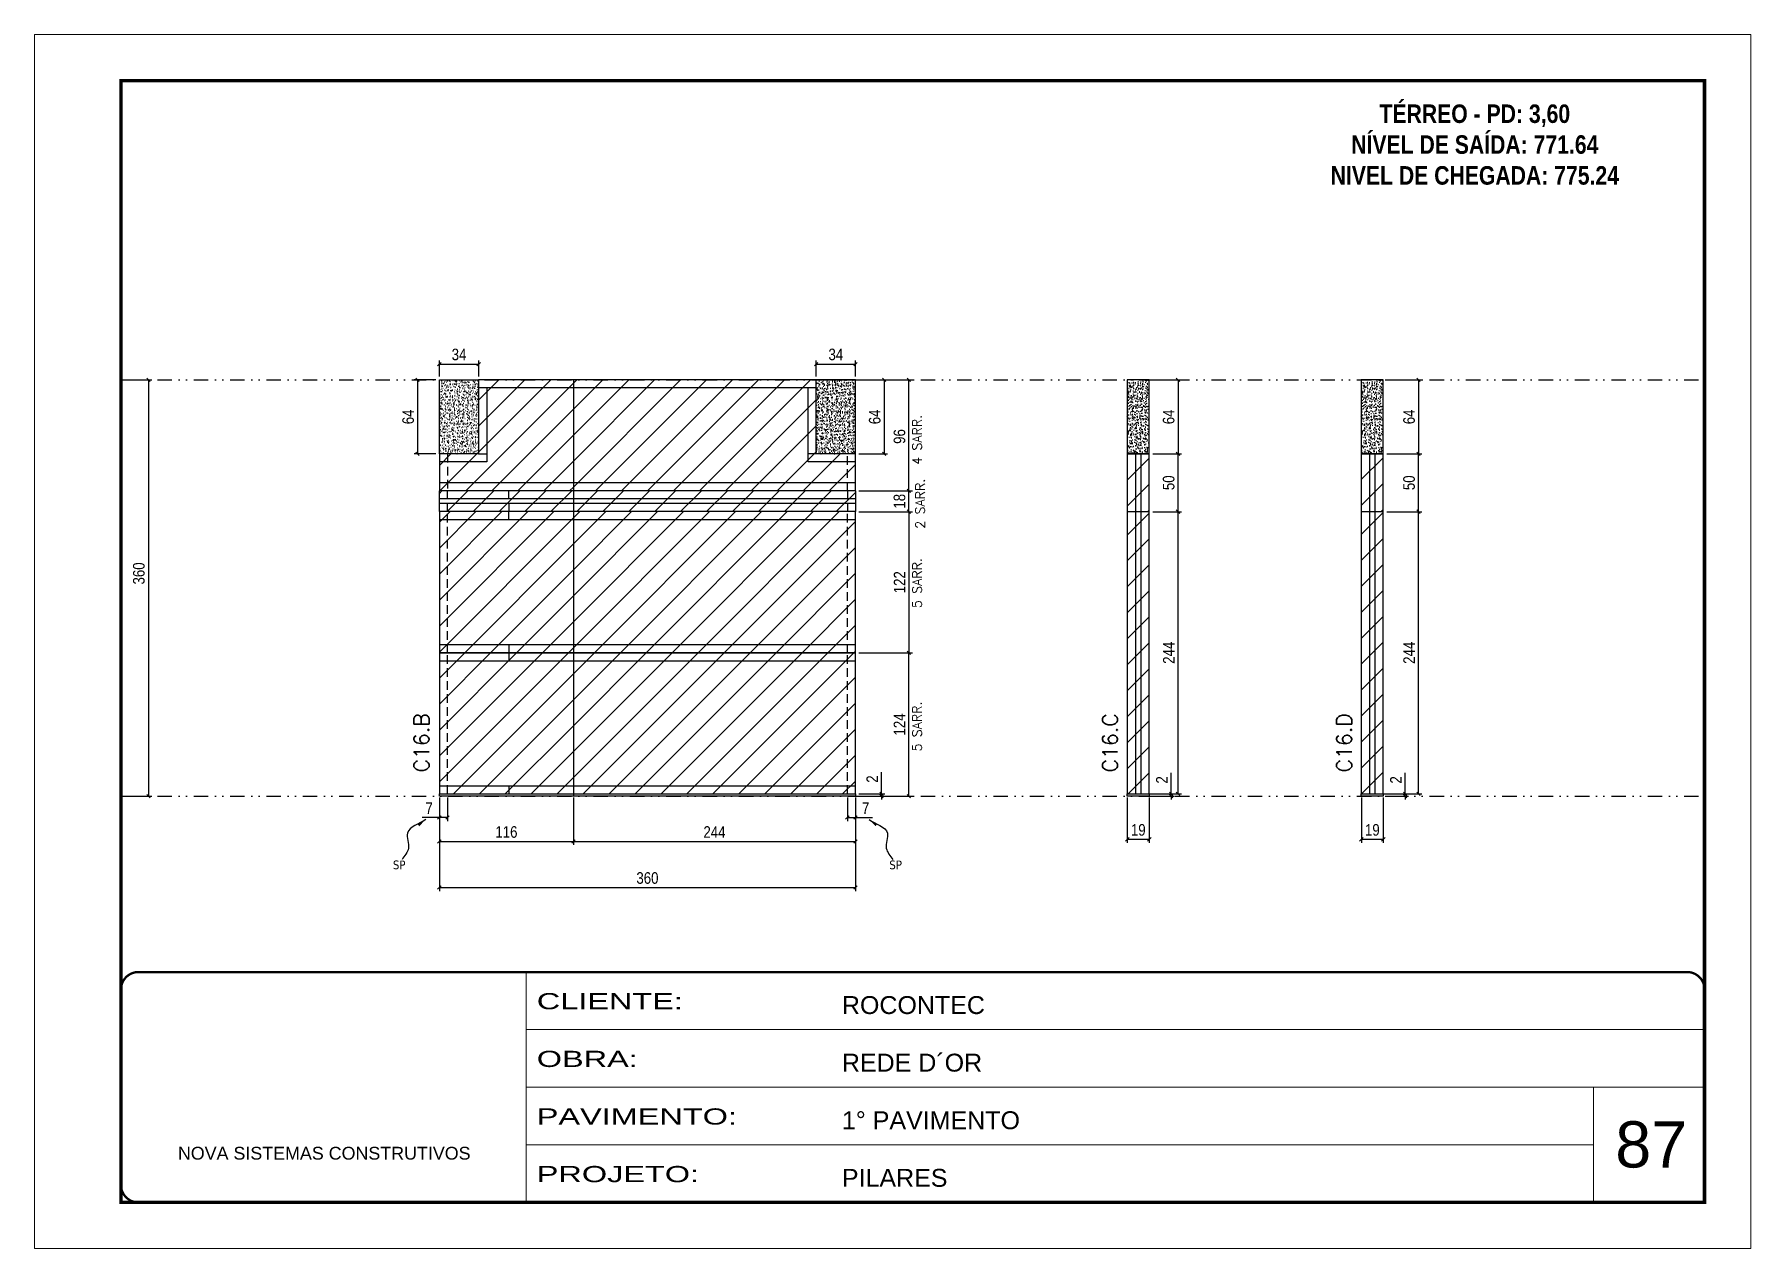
# Model space of a CAD drawing. Extents: x 2949 to 9203, y -16089 to 12527.
# Drawn here: x 6133 to 7618, y -12643 to -11593 of the extents above; entities that cross this region are included whole.
import ezdxf

# ---------------------------------------------------------------- set-up
doc = ezdxf.new("R2010")
doc.units = 0
for name, pattern in [('CONTINUO', [0]), ('DASHED', [0.75, 0.5, -0.25]), ('DIVIDE2', [0.625, 0.25, -0.125, 0, -0.125, 0, -0.125]), ('HIDDEN', [0.375, 0.25, -0.125])]:
    doc.linetypes.add(name, pattern=pattern)
for name, color, linetype, lineweight in [('CARIMBO', 255, 'Continuous', 9), ('Folhas', 255, 'Continuous', 9), ('Hachura', 251, 'Continuous', 9), ('SARRAFO DE PRESSAO', 251, 'DASHED', 9), ('Texto Seção', 7, 'Continuous', 15)]:
    doc.layers.add(name, color=color, linetype=linetype, lineweight=lineweight)
for name, color, linetype in [('COTA', 241, 'Continuous'), ('cotas', 4, 'Continuous'), ('NOMENCLATURA', 7, 'Continuous'), ('Nível', 160, 'Continuous'), ('Painéis', 200, 'Continuous'), ('SARR_2.2x7', 40, 'Continuous'), ('Sarrafo de Pressão', 42, 'HIDDEN'), ('texto', 7, 'Continuous')]:
    doc.layers.add(name, color=color, linetype=linetype)
doc.styles.add('ARIAL', font='arial.ttf')
doc.styles.add('COTA TECNICA', font='techl___.ttf', dxfattribs={"height": 10})
doc.styles.add('COTA TECNICA-50', font='techl___.ttf', dxfattribs={"height": 10})
doc.styles.add('REGUA-120', font='ROMANS.shx', dxfattribs={"height": 15})
doc.styles.add('ROMANC', font='techb___.ttf', dxfattribs={"height": 2.5})
doc.styles.add('ROMANS', font='romans.shx')
doc.styles.get("Standard").update_dxf_attribs({"font": 'arial.ttf'})
doc.styles.add('Tecnologia', font='')
doc.styles.get('Tecnologia').set_extended_font_data('Forgotten Futurist')
doc.dimstyles.new('COTA PAINEL-50', dxfattribs={"dimtxt": 10, "dimasz": 3, "dimexe": 3, "dimexo": 3, "dimgap": 3, "dimtad": 1, "dimdec": 1, "dimzin": 12, "dimdsep": 46, "dimtxsty": 'COTA TECNICA-50', "dimblk1": 'OBLIQUE', "dimblk2": 'OBLIQUE', "dimsah": 1, "dimcen": 0.9, "dimclrd": 4, "dimclre": 4, "dimclrt": 240, "dimadec": 1, "dimazin": 3, "dimtfac": 1, "dimtdec": 1, "dimtmove": 0, "dimatfit": 3, "dimfxl": 1, "dimtolj": 1, "dimtzin": 12, "dimarcsym": 0})
doc.dimstyles.new('PAINEL', dxfattribs={"dimtxt": 10, "dimasz": 3, "dimexe": 3, "dimexo": 3, "dimgap": 3, "dimtad": 1, "dimdec": 1, "dimzin": 12, "dimdsep": 46, "dimtxsty": 'COTA TECNICA', "dimblk1": 'OBLIQUE', "dimblk2": 'OBLIQUE', "dimsah": 1, "dimcen": 0.9, "dimclrd": 4, "dimclre": 4, "dimclrt": 240, "dimadec": 1, "dimazin": 3, "dimtfac": 1, "dimtdec": 1, "dimtmove": 0, "dimatfit": 3, "dimfxl": 1, "dimtolj": 1, "dimtzin": 12, "dimarcsym": 0})
doc.dimstyles.get("Standard").update_dxf_attribs({"dimtxt": 0.18, "dimasz": 0.18, "dimexe": 0.18, "dimexo": 0.0625, "dimgap": 0.09, "dimtad": 0, "dimtih": 1, "dimtoh": 1, "dimdec": 4, "dimzin": 0, "dimdsep": 46, "dimtxsty": 'Standard', "dimcen": 0.09, "dimadec": 0, "dimazin": 0, "dimtfac": 1, "dimtdec": 4, "dimtofl": 0, "dimtmove": 0, "dimatfit": 3, "dimfxl": 1, "dimtolj": 1, "dimtzin": 0, "dimarcsym": 0})
pattern_1 = [(50, (-126071.9665, -45670.9727), (5.46554007, -0.47817257), [0.5715, -6.2865]), (355, (-126071.9665, -45670.9727), (-1.05730264, 5.73170536), [0.4572, -5.02921753]), (100.4514447, (-126071.511, -45671.0125), (4.40823741, 5.25353256), [0.48570026, -5.34270734]), (46.1842, (-126071.9665, -45669.449), (8.13237123, -1.26126984), [0.85725, -9.42975]), (96.6355576, (-126071.289, -45669.554), (7.122124, 7.42278374), [0.7285507, -8.01406824]), (351.184151, (-126071.9665, -45669.449), (7.122124, 7.42278374), [0.685799, -7.54379196]), (21, (-126071.2045, -45669.8297), (4.54843174, -3.06795595), [0.5715, -6.2865]), (326, (-126071.2045, -45669.8297), (1.85406085, 5.52563898), [0.4572, -5.0292]), (71.451445, (-126070.8255, -45670.0853), (6.40249258, 2.45768307), [0.48570026, -5.34269813]), (37.5, (-126071.9665, -45670.9727), (0.092658098, 2.536651166), [0, -4.96824, 0, -5.1054, 0, -5.04825]), (7.5, (-126071.9665, -45670.9727), (2.004589875, 3.005417245), [0, -2.91084, 0, -4.85394, 0, -1.92405]), (327.5, (-126073.6658, -45670.9727), (4.067717855, -0.17186232), [0, -1.905, 0, -5.9436, 0, -7.8867]), (317.5, (-126074.4278, -45670.9727), (4.44387544, 0.76279473), [0, -2.4765, 0, -3.94716, 0, -5.6007])]
pattern_2 = [(45, (860.25, -2861.194), (-11.22532, 11.22532), [])]
pattern_3 = [(45, (-127643.467, -35347.797), (-11.2253202, 11.2253202), [])]
pattern_4 = [(45, (0, 1148.575), (-11.22532, 11.22532), [])]

msp = doc.modelspace()

# ---------------------------------------------------------------- texts
at = {"layer": 'CARIMBO', "style": 'ARIAL'}
msp.add_text('87', height=40, dxfattribs=at).set_placement((7500.39, -12573.2))
at = {"layer": 'NOMENCLATURA', "color": 2, "insert": (7378.86, -11627.28), "char_height": 16, "attachment_point": 2, "style": 'ROMANC'}
msp.add_mtext_dynamic_manual_height_columns('\\PTÉRREO - PD: 3,60\\PNÍVEL DE SAÍDA: 771.64\\PNIVEL DE CHEGADA: 775.24', width=300.2766, gutter_width=1, heights=[0], dxfattribs=at)
at = {"layer": 'texto', "color": 0, "char_height": 7.5, "attachment_point": 5}
for insert in [(6448.2, -12311.55), (6877.75, -12311.55)]:
    msp.add_mtext('{\\fTahoma|b0|i0|c0|p34;\\C4;SP}', dxfattribs=dict(at, insert=insert))
at = {"layer": 'Texto Seção', "linetype": 'Continuous', "style": 'ROMANS'}
for s, p in [('4 SARR.', (6900.27, -11965.57)), ('2 SARR.', (6902.93, -12020.81)), ('5 SARR.', (6900.27, -12089.46)), ('5 SARR.', (6900.27, -12213.46))]:
    msp.add_text(s, height=8, rotation=90, dxfattribs=at).set_placement(p)
at = {"layer": 'Texto Seção', "char_height": 13, "width": 285.3299, "attachment_point": 7, "rotation": 90, "style": 'REGUA-120'}
for s, insert in [('C16.B', (6474.03, -12231.59)), ('C16.C', (7069.82, -12231.59)), ('C16.D', (7272.33, -12231.59))]:
    msp.add_mtext(s, dxfattribs=dict(at, insert=insert))

# ---------------------------------------------------------------- blocks, each defined once
blk = doc.blocks.new('9999999999')
at = {"color": 30, "linetype": 'CONTINUO'}
for p, q in [((98564.6, 34230.2), (98564.6, 34429.4)), ((98564.6, 34379.6), (99584, 34379.6)), ((98564.6, 34329.8), (99488, 34329.8)), ((99584, 34329.8), (99488, 34329.8)), ((99488, 34329.8), (99488, 34230.2)), ((98564.6, 34280), (99488, 34280))]:
    blk.add_line(p, q, dxfattribs=at)
at = {"color": 30, "linetype": 'CONTINUO', "const_width": 2}
blk.add_lwpolyline([(99584, 34230.2), (99584, 34414.4, 0.414214), (99569, 34429.4), (98229, 34429.4, 0.414214), (98214, 34414.4), (98214, 34245.2, 0.414214), (98229, 34230.2), (99584, 34230.2)], format="xyb", dxfattribs=at)
at = {"layer": 'Folhas'}
blk.add_lwpolyline([(98139, 34190.2), (99624, 34190.2), (99624, 35240.2), (98139, 35240.2)], close=True, dxfattribs=at)
at = {"layer": 'Folhas', "color": 30, "const_width": 3}
blk.add_lwpolyline([(98214, 34230.2), (99584, 34230.2), (99584, 35200.2), (98214, 35200.2)], close=True, dxfattribs=at)
at = {"color": 7, "linetype": 'Continuous', "ltscale": 5, "style": 'ARIAL'}
for s, height, p in [('ROCONTEC', 15.48, (98837.7, 34393.1)), ('REDE D´OR', 15.48, (98837.7, 34343.3)), ('1° PAVIMENTO', 15.483, (98837.7, 34293.5)), ('NOVA SISTEMAS CONSTRUTIVOS', 11.059, (98263.2, 34267.2)), ('PILARES', 15.48, (98837.7, 34243.7))]:
    blk.add_text(s, height=height, dxfattribs=at).set_placement(p)
at = {"layer": 'Folhas', "color": 7, "style": 'Tecnologia', "width": 1.5}
for s, p in [('CLIENTE:', (98573.7, 34397.2)), ('OBRA:', (98573.7, 34347.3)), ('PAVIMENTO:', (98573.7, 34297.5)), ('PROJETO:', (98573.7, 34247.7))]:
    blk.add_text(s, height=14, dxfattribs=at).set_placement(p)
blk = doc.blocks.new('_Oblique')
at = {"color": 0, "linetype": 'ByBlock', "lineweight": -2}
blk.add_line((-0.5, -0.5), (0.5, 0.5), dxfattribs=at)
blk = doc.blocks.new('*D3212')
at = {"layer": 'cotas', "color": 4, "linetype": 'ByBlock', "lineweight": -2, "transparency": 16777216}
for p, q in [((6210.5, -11892.1), (6234.3, -11892.1)), ((6231.3, -11892.1), (6231.3, -12252.1)), ((6210.5, -12252.1), (6234.3, -12252.1))]:
    blk.add_line(p, q, dxfattribs=at)
at = {"layer": 'Defpoints', "color": 0, "linetype": 'ByBlock', "transparency": 16777216}
for p in [(6207.5, -11892.1), (6207.5, -12252.1), (6231.3, -12252.1)]:
    blk.add_point(p, dxfattribs=at)
at = {"layer": 'cotas', "color": 4, "linetype": 'ByBlock', "lineweight": -2, "transparency": 16777216, "xscale": 3, "yscale": 3, "zscale": 3}
for p, rotation in [((6231.3, -11892.1), 90), ((6231.3, -12252.1), 270)]:
    blk.add_blockref('_Oblique', p, dxfattribs=dict(at, rotation=rotation))
at = {"layer": 'cotas', "color": 240, "linetype": 'ByBlock', "transparency": 16777216, "insert": (6223, -12059.5), "char_height": 10, "attachment_point": 5, "rotation": 90, "style": 'COTA TECNICA'}
blk.add_mtext('\\A1;360', dxfattribs=at)
blk = doc.blocks.new('*D3195')
at = {"layer": 'COTA', "color": 4, "lineweight": -2, "transparency": 16777216}
for p, q in [((7078.2, -12253.1), (7078.2, -12292.4)), ((7097.2, -12253.1), (7097.2, -12292.4)), ((7078.2, -12289.4), (7097.2, -12289.4))]:
    blk.add_line(p, q, dxfattribs=at)
at = {"layer": 'Defpoints', "color": 0, "transparency": 16777216}
for p in [(7078.2, -12250.1), (7097.2, -12250.1), (7097.2, -12289.4)]:
    blk.add_point(p, dxfattribs=at)
at = {"layer": 'COTA', "color": 4, "lineweight": -2, "transparency": 16777216, "xscale": 3, "yscale": 3, "zscale": 3, "rotation": 180}
blk.add_blockref('_Oblique', (7078.2, -12289.4), dxfattribs=at)
at = {"layer": 'COTA', "color": 4, "lineweight": -2, "transparency": 16777216, "xscale": 3, "yscale": 3, "zscale": 3}
blk.add_blockref('_Oblique', (7097.2, -12289.4), dxfattribs=at)
at = {"layer": 'COTA', "color": 240, "transparency": 16777216, "insert": (7087.7, -12281.3), "char_height": 10, "attachment_point": 5, "style": 'COTA TECNICA'}
blk.add_mtext('\\A1;19', dxfattribs=at)
blk = doc.blocks.new('*D3196')
at = {"layer": 'COTA', "color": 4, "lineweight": -2, "transparency": 16777216}
for p, q in [((7116.1, -12250.1), (7116.1, -12231.9)), ((7100.2, -12250.1), (7119.1, -12250.1)), ((7116.1, -12252.1), (7116.1, -12250.1)), ((7100.2, -12252.1), (7119.1, -12252.1)), ((7116.1, -12252.1), (7116.1, -12255.1))]:
    blk.add_line(p, q, dxfattribs=at)
at = {"layer": 'Defpoints', "color": 0, "transparency": 16777216}
for p in [(7097.2, -12250.1), (7116.1, -12250.1), (7097.2, -12252.1)]:
    blk.add_point(p, dxfattribs=at)
at = {"layer": 'COTA', "color": 4, "lineweight": -2, "transparency": 16777216, "xscale": 3, "yscale": 3, "zscale": 3}
for p, rotation in [((7116.1, -12250.1), 270), ((7116.1, -12252.1), 90)]:
    blk.add_blockref('_Oblique', p, dxfattribs=dict(at, rotation=rotation))
at = {"layer": 'COTA', "color": 240, "transparency": 16777216, "insert": (7108.1, -12238), "char_height": 10, "attachment_point": 5, "rotation": 90, "style": 'COTA TECNICA-50'}
blk.add_mtext('\\A1;2', dxfattribs=at)
blk = doc.blocks.new('*D3213')
at = {"layer": 'COTA', "color": 4, "linetype": 'ByBlock', "lineweight": -2, "transparency": 16777216}
for p, q in [((7100.2, -11892.1), (7125.1, -11892.1)), ((7122.1, -11892.1), (7122.1, -11956.1)), ((7100.2, -11956.1), (7125.1, -11956.1))]:
    blk.add_line(p, q, dxfattribs=at)
at = {"layer": 'Defpoints', "color": 0, "linetype": 'ByBlock', "transparency": 16777216}
for p in [(7097.2, -11892.1), (7097.2, -11956.1), (7122.1, -11956.1)]:
    blk.add_point(p, dxfattribs=at)
at = {"layer": 'COTA', "color": 4, "linetype": 'ByBlock', "lineweight": -2, "transparency": 16777216, "xscale": 3, "yscale": 3, "zscale": 3}
for p, rotation in [((7122.1, -11892.1), 90), ((7122.1, -11956.1), 270)]:
    blk.add_blockref('_Oblique', p, dxfattribs=dict(at, rotation=rotation))
at = {"layer": 'COTA', "color": 240, "linetype": 'ByBlock', "transparency": 16777216, "insert": (7114, -11924.1), "char_height": 10, "attachment_point": 5, "rotation": 90, "style": 'COTA TECNICA'}
blk.add_mtext('\\A1;64', dxfattribs=at)
blk = doc.blocks.new('*D3214')
at = {"layer": 'COTA', "color": 4, "linetype": 'ByBlock', "lineweight": -2, "transparency": 16777216}
for p, q in [((7100.2, -12006.1), (7125.1, -12006.1)), ((7122.1, -12250.1), (7122.1, -12006.1)), ((7081.2, -12250.1), (7125.1, -12250.1))]:
    blk.add_line(p, q, dxfattribs=at)
at = {"layer": 'Defpoints', "color": 0, "linetype": 'ByBlock', "transparency": 16777216}
for p in [(7097.2, -12006.1), (7122.1, -12006.1), (7078.2, -12250.1)]:
    blk.add_point(p, dxfattribs=at)
at = {"layer": 'COTA', "color": 4, "linetype": 'ByBlock', "lineweight": -2, "transparency": 16777216, "xscale": 3, "yscale": 3, "zscale": 3}
for p, rotation in [((7122.1, -12006.1), 90), ((7122.1, -12250.1), 270)]:
    blk.add_blockref('_Oblique', p, dxfattribs=dict(at, rotation=rotation))
at = {"layer": 'COTA', "color": 240, "linetype": 'ByBlock', "transparency": 16777216, "insert": (7114.1, -12128.1), "char_height": 10, "attachment_point": 5, "rotation": 90, "style": 'COTA TECNICA'}
blk.add_mtext('\\A1;244', dxfattribs=at)
blk = doc.blocks.new('*D3215')
at = {"layer": 'COTA', "color": 4, "linetype": 'ByBlock', "lineweight": -2, "transparency": 16777216}
for p, q in [((7100.2, -11956.1), (7125.1, -11956.1)), ((7122.1, -12006.1), (7122.1, -11956.1)), ((7100.2, -12006.1), (7125.1, -12006.1))]:
    blk.add_line(p, q, dxfattribs=at)
at = {"layer": 'Defpoints', "color": 0, "linetype": 'ByBlock', "transparency": 16777216}
for p in [(7097.2, -11956.1), (7122.1, -11956.1), (7097.2, -12006.1)]:
    blk.add_point(p, dxfattribs=at)
at = {"layer": 'COTA', "color": 4, "linetype": 'ByBlock', "lineweight": -2, "transparency": 16777216, "xscale": 3, "yscale": 3, "zscale": 3}
for p, rotation in [((7122.1, -11956.1), 90), ((7122.1, -12006.1), 270)]:
    blk.add_blockref('_Oblique', p, dxfattribs=dict(at, rotation=rotation))
at = {"layer": 'COTA', "color": 240, "linetype": 'ByBlock', "transparency": 16777216, "insert": (7114, -11981.1), "char_height": 10, "attachment_point": 5, "rotation": 90, "style": 'COTA TECNICA'}
blk.add_mtext('\\A1;50', dxfattribs=at)
blk = doc.blocks.new('*D3199')
at = {"layer": 'COTA', "color": 4, "lineweight": -2, "transparency": 16777216}
for p, q in [((6483, -12253.1), (6483, -12334.1)), ((6843, -12253.1), (6843, -12334.1)), ((6483, -12331.1), (6843, -12331.1))]:
    blk.add_line(p, q, dxfattribs=at)
at = {"layer": 'Defpoints', "color": 0, "transparency": 16777216}
for p in [(6483, -12250.1), (6843, -12250.1), (6843, -12331.1)]:
    blk.add_point(p, dxfattribs=at)
at = {"layer": 'COTA', "color": 4, "lineweight": -2, "transparency": 16777216, "xscale": 3, "yscale": 3, "zscale": 3, "rotation": 180}
blk.add_blockref('_Oblique', (6483, -12331.1), dxfattribs=at)
at = {"layer": 'COTA', "color": 4, "lineweight": -2, "transparency": 16777216, "xscale": 3, "yscale": 3, "zscale": 3}
blk.add_blockref('_Oblique', (6843, -12331.1), dxfattribs=at)
at = {"layer": 'COTA', "color": 240, "transparency": 16777216, "insert": (6663, -12322.9), "char_height": 10, "attachment_point": 5, "style": 'COTA TECNICA'}
blk.add_mtext('\\A1;360', dxfattribs=at)
blk = doc.blocks.new('*D3200')
at = {"layer": 'COTA', "color": 4, "lineweight": -2, "transparency": 16777216}
for p, q in [((6846, -11892.1), (6892.2, -11892.1)), ((6889.2, -11988.1), (6889.2, -11892.1)), ((6846, -11988.1), (6892.2, -11988.1))]:
    blk.add_line(p, q, dxfattribs=at)
at = {"layer": 'Defpoints', "color": 0, "transparency": 16777216}
for p in [(6843, -11892.1), (6889.2, -11892.1), (6843, -11988.1)]:
    blk.add_point(p, dxfattribs=at)
at = {"layer": 'COTA', "color": 4, "lineweight": -2, "transparency": 16777216, "xscale": 3, "yscale": 3, "zscale": 3}
for p, rotation in [((6889.2, -11892.1), 90), ((6889.2, -11988.1), 270)]:
    blk.add_blockref('_Oblique', p, dxfattribs=dict(at, rotation=rotation))
at = {"layer": 'COTA', "color": 240, "transparency": 16777216, "insert": (6881.1, -11941.1), "char_height": 10, "attachment_point": 5, "rotation": 90, "style": 'COTA TECNICA'}
blk.add_mtext('\\A1;96', dxfattribs=at)
blk = doc.blocks.new('*D3201')
at = {"layer": 'COTA', "color": 4, "lineweight": -2, "transparency": 16777216}
for p, q in [((6483, -12255.1), (6483, -12273.6)), ((6490, -12253.1), (6490, -12273.6)), ((6483, -12270.6), (6468.2, -12270.6)), ((6490, -12270.6), (6483, -12270.6))]:
    blk.add_line(p, q, dxfattribs=at)
at = {"layer": 'Defpoints', "color": 0, "transparency": 16777216}
for p in [(6490, -12250.1), (6483, -12252.1), (6483, -12270.6)]:
    blk.add_point(p, dxfattribs=at)
at = {"layer": 'COTA', "color": 4, "lineweight": -2, "transparency": 16777216, "xscale": 3, "yscale": 3, "zscale": 3, "rotation": 180}
blk.add_blockref('_Oblique', (6483, -12270.6), dxfattribs=at)
at = {"layer": 'COTA', "color": 4, "lineweight": -2, "transparency": 16777216, "xscale": 3, "yscale": 3, "zscale": 3}
blk.add_blockref('_Oblique', (6490, -12270.6), dxfattribs=at)
at = {"layer": 'COTA', "color": 240, "transparency": 16777216, "insert": (6474.1, -12262.5), "char_height": 10, "attachment_point": 5, "style": 'COTA TECNICA-50'}
blk.add_mtext('\\A1;7', dxfattribs=at)
blk = doc.blocks.new('*D3202')
at = {"layer": 'COTA', "color": 4, "lineweight": -2, "transparency": 16777216}
for p, q in [((6836, -12253.1), (6836, -12273.6)), ((6843, -12255.1), (6843, -12273.6)), ((6836, -12270.6), (6843, -12270.6)), ((6843, -12270.6), (6857.7, -12270.6))]:
    blk.add_line(p, q, dxfattribs=at)
at = {"layer": 'Defpoints', "color": 0, "transparency": 16777216}
for p in [(6836, -12250.1), (6843, -12252.1), (6843, -12270.6)]:
    blk.add_point(p, dxfattribs=at)
at = {"layer": 'COTA', "color": 4, "lineweight": -2, "transparency": 16777216, "xscale": 3, "yscale": 3, "zscale": 3, "rotation": 180}
blk.add_blockref('_Oblique', (6836, -12270.6), dxfattribs=at)
at = {"layer": 'COTA', "color": 4, "lineweight": -2, "transparency": 16777216, "xscale": 3, "yscale": 3, "zscale": 3}
blk.add_blockref('_Oblique', (6843, -12270.6), dxfattribs=at)
at = {"layer": 'COTA', "color": 240, "transparency": 16777216, "insert": (6851.8, -12262.5), "char_height": 10, "attachment_point": 5, "style": 'COTA TECNICA-50'}
blk.add_mtext('\\A1;7', dxfattribs=at)
blk = doc.blocks.new('*D3203')
at = {"layer": 'COTA', "color": 4, "lineweight": -2, "transparency": 16777216}
for p, q in [((6846, -12128.1), (6892.2, -12128.1)), ((6889.2, -12252.1), (6889.2, -12128.1)), ((6846, -12252.1), (6892.2, -12252.1))]:
    blk.add_line(p, q, dxfattribs=at)
at = {"layer": 'Defpoints', "color": 0, "transparency": 16777216}
for p in [(6843, -12128.1), (6889.2, -12128.1), (6843, -12252.1)]:
    blk.add_point(p, dxfattribs=at)
at = {"layer": 'COTA', "color": 4, "lineweight": -2, "transparency": 16777216, "xscale": 3, "yscale": 3, "zscale": 3}
for p, rotation in [((6889.2, -12128.1), 90), ((6889.2, -12252.1), 270)]:
    blk.add_blockref('_Oblique', p, dxfattribs=dict(at, rotation=rotation))
at = {"layer": 'COTA', "color": 240, "transparency": 16777216, "insert": (6881.1, -12190.1), "char_height": 10, "attachment_point": 5, "rotation": 90, "style": 'COTA TECNICA-50'}
blk.add_mtext('\\A1;124', dxfattribs=at)
blk = doc.blocks.new('*D3204')
at = {"layer": 'COTA', "color": 4, "lineweight": -2, "transparency": 16777216}
for p, q in [((6865.5, -12250.1), (6865.5, -12231.3)), ((6846, -12250.1), (6868.5, -12250.1)), ((6865.5, -12252.1), (6865.5, -12250.1)), ((6846, -12252.1), (6868.5, -12252.1)), ((6865.5, -12252.1), (6865.5, -12255.1))]:
    blk.add_line(p, q, dxfattribs=at)
at = {"layer": 'Defpoints', "color": 0, "transparency": 16777216}
for p in [(6843, -12250.1), (6843, -12252.1), (6865.5, -12252.1)]:
    blk.add_point(p, dxfattribs=at)
at = {"layer": 'COTA', "color": 4, "lineweight": -2, "transparency": 16777216, "xscale": 3, "yscale": 3, "zscale": 3}
for p, rotation in [((6865.5, -12250.1), 270), ((6865.5, -12252.1), 90)]:
    blk.add_blockref('_Oblique', p, dxfattribs=dict(at, rotation=rotation))
at = {"layer": 'COTA', "color": 240, "transparency": 16777216, "insert": (6857.5, -12237.3), "char_height": 10, "attachment_point": 5, "rotation": 90, "style": 'COTA TECNICA-50'}
blk.add_mtext('\\A1;2', dxfattribs=at)
blk = doc.blocks.new('*D3205')
at = {"layer": 'COTA', "color": 4, "linetype": 'ByBlock', "lineweight": -2, "transparency": 16777216}
for p, q in [((6846, -12006.1), (6892.2, -12006.1)), ((6889.2, -12006.1), (6889.2, -12128.1)), ((6846, -12128.1), (6892.2, -12128.1))]:
    blk.add_line(p, q, dxfattribs=at)
at = {"layer": 'Defpoints', "color": 0, "linetype": 'ByBlock', "transparency": 16777216}
for p in [(6843, -12006.1), (6843, -12128.1), (6889.2, -12128.1)]:
    blk.add_point(p, dxfattribs=at)
at = {"layer": 'COTA', "color": 4, "linetype": 'ByBlock', "lineweight": -2, "transparency": 16777216, "xscale": 3, "yscale": 3, "zscale": 3}
for p, rotation in [((6889.2, -12006.1), 90), ((6889.2, -12128.1), 270)]:
    blk.add_blockref('_Oblique', p, dxfattribs=dict(at, rotation=rotation))
at = {"layer": 'COTA', "color": 240, "linetype": 'ByBlock', "transparency": 16777216, "insert": (6881.2, -12067.1), "char_height": 10, "attachment_point": 5, "rotation": 90, "style": 'COTA TECNICA'}
blk.add_mtext('\\A1;122', dxfattribs=at)
blk = doc.blocks.new('*D3206')
at = {"layer": 'COTA', "color": 4, "linetype": 'ByBlock', "lineweight": -2, "transparency": 16777216}
for p, q in [((6483, -12255.1), (6483, -12294.2)), ((6599, -12253.1), (6599, -12294.2)), ((6483, -12291.2), (6599, -12291.2))]:
    blk.add_line(p, q, dxfattribs=at)
at = {"layer": 'Defpoints', "color": 0, "linetype": 'ByBlock', "transparency": 16777216}
for p in [(6599, -12250.1), (6483, -12252.1), (6599, -12291.2)]:
    blk.add_point(p, dxfattribs=at)
at = {"layer": 'COTA', "color": 4, "linetype": 'ByBlock', "lineweight": -2, "transparency": 16777216, "xscale": 3, "yscale": 3, "zscale": 3, "rotation": 180}
blk.add_blockref('_Oblique', (6483, -12291.2), dxfattribs=at)
at = {"layer": 'COTA', "color": 4, "linetype": 'ByBlock', "lineweight": -2, "transparency": 16777216, "xscale": 3, "yscale": 3, "zscale": 3}
blk.add_blockref('_Oblique', (6599, -12291.2), dxfattribs=at)
at = {"layer": 'COTA', "color": 240, "linetype": 'ByBlock', "transparency": 16777216, "insert": (6541, -12283.1), "char_height": 10, "attachment_point": 5, "style": 'COTA TECNICA'}
blk.add_mtext('\\A1;116', dxfattribs=at)
blk = doc.blocks.new('*D3207')
at = {"layer": 'COTA', "color": 4, "linetype": 'ByBlock', "lineweight": -2, "transparency": 16777216}
for p, q in [((6599, -12253.1), (6599, -12294.2)), ((6843, -12255.1), (6843, -12294.2)), ((6599, -12291.2), (6843, -12291.2))]:
    blk.add_line(p, q, dxfattribs=at)
at = {"layer": 'Defpoints', "color": 0, "linetype": 'ByBlock', "transparency": 16777216}
for p in [(6599, -12250.1), (6843, -12252.1), (6843, -12291.2)]:
    blk.add_point(p, dxfattribs=at)
at = {"layer": 'COTA', "color": 4, "linetype": 'ByBlock', "lineweight": -2, "transparency": 16777216, "xscale": 3, "yscale": 3, "zscale": 3, "rotation": 180}
blk.add_blockref('_Oblique', (6599, -12291.2), dxfattribs=at)
at = {"layer": 'COTA', "color": 4, "linetype": 'ByBlock', "lineweight": -2, "transparency": 16777216, "xscale": 3, "yscale": 3, "zscale": 3}
blk.add_blockref('_Oblique', (6843, -12291.2), dxfattribs=at)
at = {"layer": 'COTA', "color": 240, "linetype": 'ByBlock', "transparency": 16777216, "insert": (6721, -12283.1), "char_height": 10, "attachment_point": 5, "style": 'COTA TECNICA'}
blk.add_mtext('\\A1;244', dxfattribs=at)
blk = doc.blocks.new('*D3208')
at = {"layer": 'COTA', "color": 4, "lineweight": -2, "transparency": 16777216}
for p, q in [((7280.7, -12253.1), (7280.7, -12292.4)), ((7299.7, -12253.1), (7299.7, -12292.4)), ((7280.7, -12289.4), (7299.7, -12289.4))]:
    blk.add_line(p, q, dxfattribs=at)
at = {"layer": 'Defpoints', "color": 0, "transparency": 16777216}
for p in [(7280.7, -12250.1), (7299.7, -12250.1), (7299.7, -12289.4)]:
    blk.add_point(p, dxfattribs=at)
at = {"layer": 'COTA', "color": 4, "lineweight": -2, "transparency": 16777216, "xscale": 3, "yscale": 3, "zscale": 3, "rotation": 180}
blk.add_blockref('_Oblique', (7280.7, -12289.4), dxfattribs=at)
at = {"layer": 'COTA', "color": 4, "lineweight": -2, "transparency": 16777216, "xscale": 3, "yscale": 3, "zscale": 3}
blk.add_blockref('_Oblique', (7299.7, -12289.4), dxfattribs=at)
at = {"layer": 'COTA', "color": 240, "transparency": 16777216, "insert": (7290.2, -12281.3), "char_height": 10, "attachment_point": 5, "style": 'COTA TECNICA'}
blk.add_mtext('\\A1;19', dxfattribs=at)
blk = doc.blocks.new('*D3209')
at = {"layer": 'COTA', "color": 4, "lineweight": -2, "transparency": 16777216}
for p, q in [((7318.6, -12250.1), (7318.6, -12231.9)), ((7302.7, -12250.1), (7321.6, -12250.1)), ((7318.6, -12252.1), (7318.6, -12250.1)), ((7302.7, -12252.1), (7321.6, -12252.1)), ((7318.6, -12252.1), (7318.6, -12255.1))]:
    blk.add_line(p, q, dxfattribs=at)
at = {"layer": 'Defpoints', "color": 0, "transparency": 16777216}
for p in [(7299.7, -12250.1), (7318.6, -12250.1), (7299.7, -12252.1)]:
    blk.add_point(p, dxfattribs=at)
at = {"layer": 'COTA', "color": 4, "lineweight": -2, "transparency": 16777216, "xscale": 3, "yscale": 3, "zscale": 3}
for p, rotation in [((7318.6, -12250.1), 270), ((7318.6, -12252.1), 90)]:
    blk.add_blockref('_Oblique', p, dxfattribs=dict(at, rotation=rotation))
at = {"layer": 'COTA', "color": 240, "transparency": 16777216, "insert": (7310.6, -12238), "char_height": 10, "attachment_point": 5, "rotation": 90, "style": 'COTA TECNICA-50'}
blk.add_mtext('\\A1;2', dxfattribs=at)
blk = doc.blocks.new('*D3216')
at = {"layer": 'COTA', "color": 4, "linetype": 'ByBlock', "lineweight": -2, "transparency": 16777216}
for p, q in [((7302.7, -11892.1), (7333.1, -11892.1)), ((7330.1, -11892.1), (7330.1, -11956.1)), ((7302.7, -11956.1), (7333.1, -11956.1))]:
    blk.add_line(p, q, dxfattribs=at)
at = {"layer": 'Defpoints', "color": 0, "linetype": 'ByBlock', "transparency": 16777216}
for p in [(7299.7, -11892.1), (7299.7, -11956.1), (7330.1, -11956.1)]:
    blk.add_point(p, dxfattribs=at)
at = {"layer": 'COTA', "color": 4, "linetype": 'ByBlock', "lineweight": -2, "transparency": 16777216, "xscale": 3, "yscale": 3, "zscale": 3}
for p, rotation in [((7330.1, -11892.1), 90), ((7330.1, -11956.1), 270)]:
    blk.add_blockref('_Oblique', p, dxfattribs=dict(at, rotation=rotation))
at = {"layer": 'COTA', "color": 240, "linetype": 'ByBlock', "transparency": 16777216, "insert": (7322, -11924.1), "char_height": 10, "attachment_point": 5, "rotation": 90, "style": 'COTA TECNICA'}
blk.add_mtext('\\A1;64', dxfattribs=at)
blk = doc.blocks.new('*D3217')
at = {"layer": 'COTA', "color": 4, "linetype": 'ByBlock', "lineweight": -2, "transparency": 16777216}
for p, q in [((7302.7, -12006.1), (7333.1, -12006.1)), ((7330.1, -12250.1), (7330.1, -12006.1)), ((7283.7, -12250.1), (7333.1, -12250.1))]:
    blk.add_line(p, q, dxfattribs=at)
at = {"layer": 'Defpoints', "color": 0, "linetype": 'ByBlock', "transparency": 16777216}
for p in [(7299.7, -12006.1), (7330.1, -12006.1), (7280.7, -12250.1)]:
    blk.add_point(p, dxfattribs=at)
at = {"layer": 'COTA', "color": 4, "linetype": 'ByBlock', "lineweight": -2, "transparency": 16777216, "xscale": 3, "yscale": 3, "zscale": 3}
for p, rotation in [((7330.1, -12006.1), 90), ((7330.1, -12250.1), 270)]:
    blk.add_blockref('_Oblique', p, dxfattribs=dict(at, rotation=rotation))
at = {"layer": 'COTA', "color": 240, "linetype": 'ByBlock', "transparency": 16777216, "insert": (7322, -12128.1), "char_height": 10, "attachment_point": 5, "rotation": 90, "style": 'COTA TECNICA'}
blk.add_mtext('\\A1;244', dxfattribs=at)
blk = doc.blocks.new('*D3218')
at = {"layer": 'COTA', "color": 4, "linetype": 'ByBlock', "lineweight": -2, "transparency": 16777216}
for p, q in [((7302.7, -11956.1), (7333.1, -11956.1)), ((7330.1, -12006.1), (7330.1, -11956.1)), ((7302.7, -12006.1), (7333.1, -12006.1))]:
    blk.add_line(p, q, dxfattribs=at)
at = {"layer": 'Defpoints', "color": 0, "linetype": 'ByBlock', "transparency": 16777216}
for p in [(7299.7, -11956.1), (7330.1, -11956.1), (7299.7, -12006.1)]:
    blk.add_point(p, dxfattribs=at)
at = {"layer": 'COTA', "color": 4, "linetype": 'ByBlock', "lineweight": -2, "transparency": 16777216, "xscale": 3, "yscale": 3, "zscale": 3}
for p, rotation in [((7330.1, -11956.1), 90), ((7330.1, -12006.1), 270)]:
    blk.add_blockref('_Oblique', p, dxfattribs=dict(at, rotation=rotation))
at = {"layer": 'COTA', "color": 240, "linetype": 'ByBlock', "transparency": 16777216, "insert": (7322, -11981.1), "char_height": 10, "attachment_point": 5, "rotation": 90, "style": 'COTA TECNICA'}
blk.add_mtext('\\A1;50', dxfattribs=at)
blk = doc.blocks.new('*D3219')
at = {"layer": 'COTA', "color": 4, "linetype": 'ByBlock', "lineweight": -2, "transparency": 16777216}
for p, q in [((6480, -11892.1), (6461.1, -11892.1)), ((6464.1, -11892.1), (6464.1, -11956.1)), ((6480, -11956.1), (6461.1, -11956.1))]:
    blk.add_line(p, q, dxfattribs=at)
at = {"layer": 'Defpoints', "color": 0, "linetype": 'ByBlock', "transparency": 16777216}
for p in [(6483, -11892.1), (6464.1, -11956.1), (6483, -11956.1)]:
    blk.add_point(p, dxfattribs=at)
at = {"layer": 'COTA', "color": 4, "linetype": 'ByBlock', "lineweight": -2, "transparency": 16777216, "xscale": 3, "yscale": 3, "zscale": 3}
for p, rotation in [((6464.1, -11892.1), 90), ((6464.1, -11956.1), 270)]:
    blk.add_blockref('_Oblique', p, dxfattribs=dict(at, rotation=rotation))
at = {"layer": 'COTA', "color": 240, "linetype": 'ByBlock', "transparency": 16777216, "insert": (6456, -11924.1), "char_height": 10, "attachment_point": 5, "rotation": 90, "style": 'COTA TECNICA'}
blk.add_mtext('\\A1;64', dxfattribs=at)
blk = doc.blocks.new('*D3220')
at = {"layer": 'COTA', "color": 4, "linetype": 'ByBlock', "lineweight": -2, "transparency": 16777216}
for p, q in [((6483, -11889.1), (6483, -11875.5)), ((6483, -11878.5), (6517, -11878.5)), ((6517, -11889.1), (6517, -11875.5))]:
    blk.add_line(p, q, dxfattribs=at)
at = {"layer": 'Defpoints', "color": 0, "linetype": 'ByBlock', "transparency": 16777216}
for p in [(6517, -11878.5), (6483, -11892.1), (6517, -11892.1)]:
    blk.add_point(p, dxfattribs=at)
at = {"layer": 'COTA', "color": 4, "linetype": 'ByBlock', "lineweight": -2, "transparency": 16777216, "xscale": 3, "yscale": 3, "zscale": 3, "rotation": 180}
blk.add_blockref('_Oblique', (6483, -11878.5), dxfattribs=at)
at = {"layer": 'COTA', "color": 4, "linetype": 'ByBlock', "lineweight": -2, "transparency": 16777216, "xscale": 3, "yscale": 3, "zscale": 3}
blk.add_blockref('_Oblique', (6517, -11878.5), dxfattribs=at)
at = {"layer": 'COTA', "color": 240, "linetype": 'ByBlock', "transparency": 16777216, "insert": (6500, -11870.2), "char_height": 10, "attachment_point": 5, "style": 'COTA TECNICA'}
blk.add_mtext('\\A1;34', dxfattribs=at)
blk = doc.blocks.new('*D3221')
at = {"layer": 'COTA', "color": 4, "linetype": 'ByBlock', "lineweight": -2, "transparency": 16777216}
for p, q in [((6809, -11889.1), (6809, -11875.5)), ((6809, -11878.5), (6843, -11878.5)), ((6843, -11889.1), (6843, -11875.5))]:
    blk.add_line(p, q, dxfattribs=at)
at = {"layer": 'Defpoints', "color": 0, "linetype": 'ByBlock', "transparency": 16777216}
for p in [(6843, -11878.5), (6809, -11892.1), (6843, -11892.1)]:
    blk.add_point(p, dxfattribs=at)
at = {"layer": 'COTA', "color": 4, "linetype": 'ByBlock', "lineweight": -2, "transparency": 16777216, "xscale": 3, "yscale": 3, "zscale": 3, "rotation": 180}
blk.add_blockref('_Oblique', (6809, -11878.5), dxfattribs=at)
at = {"layer": 'COTA', "color": 4, "linetype": 'ByBlock', "lineweight": -2, "transparency": 16777216, "xscale": 3, "yscale": 3, "zscale": 3}
blk.add_blockref('_Oblique', (6843, -11878.5), dxfattribs=at)
at = {"layer": 'COTA', "color": 240, "linetype": 'ByBlock', "transparency": 16777216, "insert": (6826, -11870.2), "char_height": 10, "attachment_point": 5, "style": 'COTA TECNICA'}
blk.add_mtext('\\A1;34', dxfattribs=at)
blk = doc.blocks.new('*D3222')
at = {"layer": 'COTA', "color": 4, "linetype": 'ByBlock', "lineweight": -2, "transparency": 16777216}
for p, q in [((6812, -11892.1), (6870.8, -11892.1)), ((6867.8, -11892.1), (6867.8, -11956.1)), ((6846, -11956.1), (6870.8, -11956.1))]:
    blk.add_line(p, q, dxfattribs=at)
at = {"layer": 'Defpoints', "color": 0, "linetype": 'ByBlock', "transparency": 16777216}
for p in [(6809, -11892.1), (6843, -11956.1), (6867.8, -11956.1)]:
    blk.add_point(p, dxfattribs=at)
at = {"layer": 'COTA', "color": 4, "linetype": 'ByBlock', "lineweight": -2, "transparency": 16777216, "xscale": 3, "yscale": 3, "zscale": 3}
for p, rotation in [((6867.8, -11892.1), 90), ((6867.8, -11956.1), 270)]:
    blk.add_blockref('_Oblique', p, dxfattribs=dict(at, rotation=rotation))
at = {"layer": 'COTA', "color": 240, "linetype": 'ByBlock', "transparency": 16777216, "insert": (6859.7, -11924.1), "char_height": 10, "attachment_point": 5, "rotation": 90, "style": 'COTA TECNICA'}
blk.add_mtext('\\A1;64', dxfattribs=at)
blk = doc.blocks.new('*D3210')
at = {"layer": 'COTA', "color": 4, "lineweight": -2, "transparency": 16777216}
for p, q in [((6846, -11988.1), (6892.2, -11988.1)), ((6889.2, -12006.1), (6889.2, -11988.1)), ((6846, -12006.1), (6892.2, -12006.1))]:
    blk.add_line(p, q, dxfattribs=at)
at = {"layer": 'Defpoints', "color": 0, "transparency": 16777216}
for p in [(6843, -11988.1), (6889.2, -11988.1), (6843, -12006.1)]:
    blk.add_point(p, dxfattribs=at)
at = {"layer": 'COTA', "color": 4, "lineweight": -2, "transparency": 16777216, "xscale": 3, "yscale": 3, "zscale": 3}
for p, rotation in [((6889.2, -11988.1), 90), ((6889.2, -12006.1), 270)]:
    blk.add_blockref('_Oblique', p, dxfattribs=dict(at, rotation=rotation))
at = {"layer": 'COTA', "color": 240, "transparency": 16777216, "insert": (6881.1, -11997.1), "char_height": 10, "attachment_point": 5, "rotation": 90, "style": 'COTA TECNICA'}
blk.add_mtext('\\A1;18', dxfattribs=at)

# ---------------------------------------------------------------- dimensions: what is measured, and where the dimension line sits
at = {"layer": 'COTA', "linetype": 'ByBlock'}
for base, p1, p2, picture, middle in [((6516.97, -11878.46), (6482.97, -11892.06), (6516.97, -11892.06), '*D3220', (6499.97, -11870.24)), ((6842.97, -11878.46), (6808.97, -11892.06), (6842.97, -11892.06), '*D3221', (6825.97, -11870.24)), ((6598.97, -12291.22), (6482.97, -12252.06), (6598.97, -12250.06), '*D3206', (6540.97, -12283.12))]:
    dim = msp.add_linear_dim(base=base, p1=p1, p2=p2, dimstyle='PAINEL', dxfattribs=at)
    dim.commit()
    dim.dimension.update_dxf_attribs({"geometry": picture, "text_midpoint": middle})
for base, p1, p2, picture, middle in [((6464.14, -11956.06), (6482.97, -11892.06), (6482.97, -11956.06), '*D3219', (6456.04, -11924.06)), ((6867.82, -11956.06), (6808.97, -11892.06), (6842.97, -11956.06), '*D3222', (6859.72, -11924.06)), ((7122.14, -11956.06), (7097.15, -11892.06), (7097.15, -11956.06), '*D3213', (7114.03, -11924.06)), ((7330.07, -11956.06), (7299.66, -11892.06), (7299.66, -11956.06), '*D3216', (7321.97, -11924.06)), ((6889.21, -12128.06), (6842.97, -12006.06), (6842.97, -12128.06), '*D3205', (6881.15, -12067.06)), ((7122.14, -12006.06), (7078.15, -12250.06), (7097.15, -12006.06), '*D3214', (7114.06, -12128.06)), ((7330.07, -12006.06), (7280.66, -12250.06), (7299.66, -12006.06), '*D3217', (7322, -12128.06))]:
    dim = msp.add_linear_dim(base=base, p1=p1, p2=p2, angle=90, dimstyle='PAINEL', dxfattribs=at)
    dim.commit()
    dim.dimension.update_dxf_attribs({"geometry": picture, "text_midpoint": middle})
at = {"layer": 'COTA'}
dim = msp.add_linear_dim(base=(6889.21, -11892.06), p1=(6842.97, -11988.06), p2=(6842.97, -11892.06), angle=90, dimstyle='PAINEL', override={"dimarcsym": 2}, dxfattribs=at)
dim.commit()
dim.dimension.update_dxf_attribs({"geometry": '*D3200', "text_midpoint": (6889.21, -11941.06), "dimtype": 160})
at = {"layer": 'COTA', "linetype": 'ByBlock'}
for base, p1, p2, picture, middle in [((7122.14, -11956.06), (7097.15, -12006.06), (7097.15, -11956.06), '*D3215', (7114.03, -11981.06)), ((7330.07, -11956.06), (7299.66, -12006.06), (7299.66, -11956.06), '*D3218', (7321.96, -11981.06))]:
    dim = msp.add_linear_dim(base=base, p1=p1, p2=p2, angle=90, dimstyle='PAINEL', override={"dimtmove": 1}, dxfattribs=at)
    dim.commit()
    dim.dimension.update_dxf_attribs({"geometry": picture, "text_midpoint": middle})
at = {"layer": 'COTA'}
for base, p1, p2, angle, dimstyle, picture, middle in [((6889.21, -11988.06), (6842.97, -12006.06), (6842.97, -11988.06), 90, 'PAINEL', '*D3210', (6881.12, -11997.06)), ((6889.21, -12128.06), (6842.97, -12252.06), (6842.97, -12128.06), 90, 'COTA PAINEL-50', '*D3203', (6881.14, -12190.06)), ((6482.97, -12270.57), (6489.97, -12250.06), (6482.97, -12252.06), 180, 'COTA PAINEL-50', '*D3201', (6474.11, -12262.5))]:
    dim = msp.add_linear_dim(base=base, p1=p1, p2=p2, angle=angle, dimstyle=dimstyle, dxfattribs=at)
    dim.commit()
    dim.dimension.update_dxf_attribs({"geometry": picture, "text_midpoint": middle})
for base, p1, p2, picture, middle in [((6865.5, -12252.06), (6842.97, -12250.06), (6842.97, -12252.06), '*D3204', (6865.5, -12237.31)), ((7116.06, -12250.06), (7097.15, -12252.06), (7097.15, -12250.06), '*D3196', (7116.06, -12238)), ((7318.57, -12250.06), (7299.66, -12252.06), (7299.66, -12250.06), '*D3209', (7318.57, -12238))]:
    dim = msp.add_linear_dim(base=base, p1=p1, p2=p2, angle=90, dimstyle='COTA PAINEL-50', dxfattribs=at)
    dim.commit()
    dim.dimension.update_dxf_attribs({"geometry": picture, "text_midpoint": middle, "dimtype": 160})
for base, p1, p2, picture, middle in [((6842.97, -12331.07), (6482.97, -12250.06), (6842.97, -12250.06), '*D3199', (6662.97, -12322.85)), ((7097.15, -12289.41), (7078.15, -12250.06), (7097.15, -12250.06), '*D3195', (7087.65, -12281.32)), ((7299.66, -12289.41), (7280.66, -12250.06), (7299.66, -12250.06), '*D3208', (7290.16, -12281.32))]:
    dim = msp.add_linear_dim(base=base, p1=p1, p2=p2, dimstyle='PAINEL', override={"dimarcsym": 2}, dxfattribs=at)
    dim.commit()
    dim.dimension.update_dxf_attribs({"geometry": picture, "text_midpoint": middle})
at = {"layer": 'COTA', "linetype": 'ByBlock'}
dim = msp.add_linear_dim(base=(6842.97, -12291.22), p1=(6598.97, -12250.06), p2=(6842.97, -12252.06), dimstyle='PAINEL', override={"dimtmove": 1}, dxfattribs=at)
dim.commit()
dim.dimension.update_dxf_attribs({"geometry": '*D3207', "text_midpoint": (6720.97, -12283.15)})
at = {"layer": 'COTA'}
dim = msp.add_linear_dim(base=(6842.97, -12270.57), p1=(6835.97, -12250.06), p2=(6842.97, -12252.06), dimstyle='COTA PAINEL-50', dxfattribs=at)
dim.commit()
dim.dimension.update_dxf_attribs({"geometry": '*D3202', "text_midpoint": (6851.84, -12262.5)})
at = {"layer": 'cotas', "linetype": 'ByBlock'}
dim = msp.add_linear_dim(base=(6231.25, -12252.06), p1=(6207.53, -11892.06), p2=(6207.53, -12252.06), angle=90, dimstyle='PAINEL', dxfattribs=at)
dim.commit()
dim.dimension.update_dxf_attribs({"geometry": '*D3212', "text_midpoint": (6231.25, -12059.53), "dimtype": 160})

# ---------------------------------------------------------------- hatches: boundary and pattern name
at = {"layer": 'COTA', "linetype": 'ByBlock'}
h = msp.add_hatch(dxfattribs=at)
h.set_pattern_fill('AR-CONC', color=256, scale=0.03)
h.set_pattern_definition(pattern_1)
h.paths.add_polyline_path([(6482.97, -11956.06), (6516.97, -11956.06), (6516.97, -11892.06), (6482.97, -11892.06)])
h = msp.add_hatch(dxfattribs=at)
h.set_pattern_fill('AR-CONC', color=256, scale=0.03)
h.set_pattern_definition(pattern_1)
h.paths.add_polyline_path([(6808.97, -11956.06), (6842.97, -11956.06), (6842.97, -11892.06), (6808.97, -11892.06)])
h = msp.add_hatch(dxfattribs=at)
h.set_pattern_fill('AR-CONC', color=256, scale=0.03)
h.set_pattern_definition(pattern_1)
h.paths.add_polyline_path([(7097.15, -11892.06), (7078.15, -11892.06), (7078.15, -11956.06), (7097.15, -11956.06)])
h = msp.add_hatch(dxfattribs=at)
h.set_pattern_fill('AR-CONC', color=256, scale=0.03)
h.set_pattern_definition([(50, (-125869.4586, -45670.9727), (5.46554007, -0.47817257), [0.5715, -6.2865]), (355, (-125869.4586, -45670.9727), (-1.05730264, 5.73170536), [0.4572, -5.02921753]), (100.4514447, (-125869.003, -45671.0125), (4.40823741, 5.25353256), [0.48570026, -5.34270734]), (46.1842, (-125869.4586, -45669.449), (8.13237123, -1.26126984), [0.85725, -9.42975]), (96.6355576, (-125868.781, -45669.554), (7.122124, 7.42278374), [0.7285507, -8.01406824]), (351.184151, (-125869.4586, -45669.449), (7.122124, 7.42278374), [0.685799, -7.54379196]), (21, (-125868.6966, -45669.8297), (4.54843174, -3.06795595), [0.5715, -6.2865]), (326, (-125868.6966, -45669.8297), (1.85406085, 5.52563898), [0.4572, -5.0292]), (71.451445, (-125868.3175, -45670.0853), (6.40249258, 2.45768307), [0.48570026, -5.34269813]), (37.5, (-125869.4586, -45670.9727), (0.092658098, 2.536651166), [0, -4.96824, 0, -5.1054, 0, -5.04825]), (7.5, (-125869.4586, -45670.9727), (2.004589875, 3.005417245), [0, -2.91084, 0, -4.85394, 0, -1.92405]), (327.5, (-125871.1578, -45670.9727), (4.067717855, -0.17186232), [0, -1.905, 0, -5.9436, 0, -7.8867]), (317.5, (-125871.92, -45670.9727), (4.44387544, 0.76279473), [0, -2.4765, 0, -3.94716, 0, -5.6007])])
h.paths.add_polyline_path([(7299.66, -11892.06), (7280.66, -11892.06), (7280.66, -11956.06), (7299.66, -11956.06)])
at = {"layer": 'Hachura', "linetype": 'ByBlock'}
h = msp.add_hatch(dxfattribs=at)
h.set_pattern_fill('ANSI31', color=256, scale=5)
h.set_pattern_definition(pattern_2)
h.paths.add_polyline_path([(6598.97, -11988.06), (6598.97, -11892.06), (6516.97, -11892.06), (6516.97, -11956.06), (6482.97, -11956.06), (6482.97, -11988.06)])
h = msp.add_hatch(dxfattribs=at)
h.set_pattern_fill('ANSI31', color=256, scale=5)
h.set_pattern_definition(pattern_2)
h.paths.add_polyline_path([(6842.97, -11988.06), (6842.97, -11956.06), (6808.97, -11956.06), (6808.97, -11892.06), (6598.97, -11892.06), (6598.97, -11988.06)])
at = {"layer": 'Hachura'}
h = msp.add_hatch(dxfattribs=at)
h.set_pattern_fill('ANSI31', color=256, scale=5)
h.set_pattern_definition(pattern_4)
h.paths.add_polyline_path([(7097.15, -11956.06), (7078.15, -11956.06), (7078.15, -12006.06), (7097.15, -12006.06)])
h = msp.add_hatch(dxfattribs=at)
h.set_pattern_fill('ANSI31', color=256, scale=5)
h.set_pattern_definition(pattern_4)
h.paths.add_polyline_path([(7280.66, -12006.06), (7299.66, -12006.06), (7299.66, -11956.06), (7280.66, -11956.06)])
h = msp.add_hatch(dxfattribs=at)
h.set_pattern_fill('ANSI31', color=256, scale=5)
h.set_pattern_definition(pattern_4)
h.paths.add_polyline_path([(6482.97, -11988.06), (6482.97, -12006.06), (6598.97, -12006.06), (6598.97, -11988.06)])
h = msp.add_hatch(dxfattribs=at)
h.set_pattern_fill('ANSI31', color=256, scale=5)
h.set_pattern_definition(pattern_4)
h.paths.add_polyline_path([(6842.97, -12006.06), (6842.97, -11988.06), (6598.97, -11988.06), (6598.97, -12006.06)])
at = {"layer": 'Hachura', "linetype": 'ByBlock'}
h = msp.add_hatch(dxfattribs=at)
h.set_pattern_fill('ANSI31', color=256, scale=5)
h.set_pattern_definition(pattern_3)
h.paths.add_polyline_path([(6598.97, -12128.06), (6598.97, -12006.06), (6482.97, -12006.06), (6482.97, -12128.06)])
h = msp.add_hatch(dxfattribs=at)
h.set_pattern_fill('ANSI31', color=256, scale=5)
h.set_pattern_definition(pattern_3)
h.paths.add_polyline_path([(6598.97, -12006.06), (6598.97, -12128.06), (6842.97, -12128.06), (6842.97, -12006.06)])
h = msp.add_hatch(dxfattribs=at)
h.set_pattern_fill('ANSI31', color=256, scale=5)
h.set_pattern_definition(pattern_3)
h.paths.add_polyline_path([(7097.15, -12006.06), (7078.15, -12006.06), (7078.15, -12250.06), (7097.15, -12250.06)])
h = msp.add_hatch(dxfattribs=at)
h.set_pattern_fill('ANSI31', color=256, scale=5)
h.set_pattern_definition(pattern_3)
h.paths.add_polyline_path([(7299.66, -12006.06), (7280.66, -12006.06), (7280.66, -12250.06), (7299.66, -12250.06)])
h = msp.add_hatch(dxfattribs=at)
h.set_pattern_fill('ANSI31', color=256, scale=5)
h.set_pattern_definition(pattern_3)
h.paths.add_polyline_path([(6482.97, -12128.06), (6482.97, -12250.06), (6598.97, -12250.06), (6598.97, -12128.06)])
h = msp.add_hatch(dxfattribs=at)
h.set_pattern_fill('ANSI31', color=256, scale=5)
h.set_pattern_definition(pattern_3)
h.paths.add_polyline_path([(6842.97, -12250.06), (6842.97, -12128.06), (6598.97, -12128.06), (6598.97, -12250.06)])

# ---------------------------------------------------------------- linework, layer by layer
at = {"layer": 'COTA', "linetype": 'ByBlock'}
for p, q in [((6482.97, -11956.06), (6482.97, -11892.06)), ((6482.97, -11892.06), (6516.97, -11892.06)), ((6842.97, -11892.06), (6808.97, -11892.06)), ((6842.97, -11956.06), (6842.97, -11892.06))]:
    msp.add_line(p, q, dxfattribs=at)
for points in [[(7078.15, -11956.06), (7097.15, -11956.06), (7097.15, -11892.06), (7078.15, -11892.06)], [(7280.66, -11956.06), (7299.66, -11956.06), (7299.66, -11892.06), (7280.66, -11892.06)]]:
    msp.add_lwpolyline(points, close=True, dxfattribs=at)
at = {"layer": 'Nível', "color": 4, "linetype": 'DIVIDE2', "ltscale": 50}
for p, q in [((6207.53, -11892.06), (7577.53, -11892.06)), ((6207.53, -12252.06), (7577.53, -12252.06))]:
    msp.add_line(p, q, dxfattribs=at)
at = {"layer": 'Painéis'}
for p, q in [((6808.97, -11892.06), (6516.97, -11892.06)), ((6516.97, -11892.06), (6516.97, -11956.06)), ((6598.97, -11892.06), (6598.97, -12128.06)), ((6808.97, -11956.06), (6808.97, -11892.06)), ((6516.97, -11956.06), (6482.97, -11956.06)), ((6482.97, -11956.06), (6482.97, -11988.06)), ((6842.97, -11956.06), (6808.97, -11956.06)), ((6842.97, -11988.06), (6842.97, -11956.06)), ((7078.15, -11956.06), (7078.15, -12250.06)), ((7097.15, -11956.06), (7078.15, -11956.06)), ((7097.15, -12250.06), (7097.15, -11956.06)), ((7299.66, -11956.06), (7280.66, -11956.06)), ((7280.66, -11956.06), (7280.66, -12250.06)), ((7299.66, -12250.06), (7299.66, -11956.06)), ((6842.97, -11988.06), (6482.97, -11988.06)), ((6482.97, -12006.06), (6482.97, -11988.06)), ((6842.97, -11988.06), (6842.97, -12006.06)), ((6482.97, -12006.06), (6482.97, -12128.06)), ((6842.97, -12006.06), (6482.97, -12006.06)), ((6842.97, -12128.06), (6842.97, -12006.06)), ((7078.15, -12006.06), (7097.15, -12006.06)), ((7280.66, -12006.06), (7299.66, -12006.06)), ((6842.97, -12128.06), (6482.97, -12128.06)), ((6482.97, -12128.06), (6482.97, -12250.06)), ((6482.97, -12128.06), (6842.97, -12128.06)), ((6598.97, -12128.06), (6598.97, -12252.06)), ((6842.97, -12250.06), (6842.97, -12128.06)), ((6482.97, -12250.06), (6842.97, -12250.06)), ((6482.97, -12250.06), (6842.97, -12250.06)), ((6482.97, -12252.06), (6482.97, -12250.06)), ((6842.97, -12250.06), (6842.97, -12252.06)), ((7078.15, -12250.06), (7097.15, -12250.06)), ((7280.66, -12250.06), (7299.66, -12250.06)), ((6842.97, -12252.06), (6482.97, -12252.06))]:
    msp.add_line(p, q, dxfattribs=at)
for points in [[(7078.15, -12250.06), (7097.15, -12250.06), (7097.15, -12252.06), (7078.15, -12252.06)], [(7280.66, -12250.06), (7299.66, -12250.06), (7299.66, -12252.06), (7280.66, -12252.06)]]:
    msp.add_lwpolyline(points, close=True, dxfattribs=at)
at = {"layer": 'SARR_2.2x7'}
for p, q in [((6598.97, -11899.06), (6516.97, -11899.06)), ((6523.97, -11899.06), (6523.97, -11956.06)), ((6808.97, -11899.06), (6598.97, -11899.06)), ((6801.97, -11963.06), (6801.97, -11899.06)), ((6523.97, -11963.06), (6482.97, -11963.06)), ((6516.97, -11956.06), (6523.97, -11956.06)), ((6523.97, -11956.06), (6523.97, -11963.06)), ((6808.97, -11956.06), (6801.97, -11956.06)), ((6842.97, -11963.06), (6801.97, -11963.06)), ((7085.15, -11956.06), (7085.15, -12006.06)), ((7090.15, -12006.06), (7090.15, -11956.06)), ((7287.66, -11956.06), (7287.66, -12006.06)), ((7292.66, -12006.06), (7292.66, -11956.06)), ((6598.97, -11981.06), (6482.97, -11981.06)), ((6842.97, -11981.06), (6598.97, -11981.06)), ((6542.97, -11995.06), (6482.97, -11995.06)), ((6542.97, -11995.06), (6542.97, -11988.06)), ((6842.97, -11995.06), (6542.97, -11995.06)), ((6542.97, -11999.06), (6482.97, -11999.06)), ((6542.97, -12013.06), (6482.97, -12013.06)), ((6842.97, -11999.06), (6542.97, -11999.06)), ((6542.97, -11999.06), (6542.97, -12006.06)), ((6542.97, -12013.06), (6542.97, -12006.06)), ((6842.97, -12013.06), (6542.97, -12013.06)), ((7085.15, -12006.06), (7085.15, -12250.06)), ((7090.15, -12250.06), (7090.15, -12006.06)), ((7287.66, -12006.06), (7287.66, -12250.06)), ((7292.66, -12250.06), (7292.66, -12006.06)), ((6482.97, -12121.06), (6542.97, -12121.06)), ((6542.97, -12121.06), (6842.97, -12121.06)), ((6542.97, -12121.06), (6542.97, -12128.06)), ((6542.97, -12128.06), (6542.97, -12135.06)), ((6482.97, -12135.06), (6542.97, -12135.06)), ((6542.97, -12135.06), (6842.97, -12135.06)), ((6482.97, -12243.06), (6542.97, -12243.06)), ((6542.97, -12243.06), (6842.97, -12243.06)), ((6542.97, -12243.06), (6542.97, -12250.06))]:
    msp.add_line(p, q, dxfattribs=at)
at = {"layer": 'Sarrafo de Pressão', "ltscale": 30}
for p, q in [((6489.97, -11956.06), (6489.97, -11988.06)), ((6835.97, -11988.06), (6835.97, -11956.06)), ((6489.97, -12006.06), (6489.97, -11988.06)), ((6835.97, -11988.06), (6835.97, -12006.06)), ((6489.97, -12128.06), (6489.97, -12006.06)), ((6835.97, -12128.06), (6835.97, -12006.06)), ((6489.97, -12250.06), (6489.97, -12128.06)), ((6835.97, -12250.06), (6835.97, -12128.06))]:
    msp.add_line(p, q, dxfattribs=at)

# ---------------------------------------------------------------- block references
at = {"layer": 'SARRAFO DE PRESSAO', "color": 6, "linetype": 'ByBlock'}
msp.add_blockref('9999999999', (-92006.44, -46833.55), dxfattribs=at)

msp.set_redraw_order([(e.dxf.handle, doc.entitydb.next_handle()) for e in msp.query("TEXT MTEXT ATTDEF DIMENSION ARC_DIMENSION")])  # texts and dimensions are drawn at this point

# ---------------------------------------------------------------- leaders
at = {"layer": 'COTA', "path_type": 1}
for points in [[(6471.14, -12272.24), (6455.36, -12284.08), (6456.28, -12297.08), (6450.73, -12306.86)], [(6854.8, -12272.24), (6870.59, -12284.08), (6869.66, -12297.08), (6875.21, -12306.86)]]:
    msp.add_leader(points, dimstyle='Standard', override={"dimasz": 8}, dxfattribs=at)

doc.saveas('drawing.dxf')
